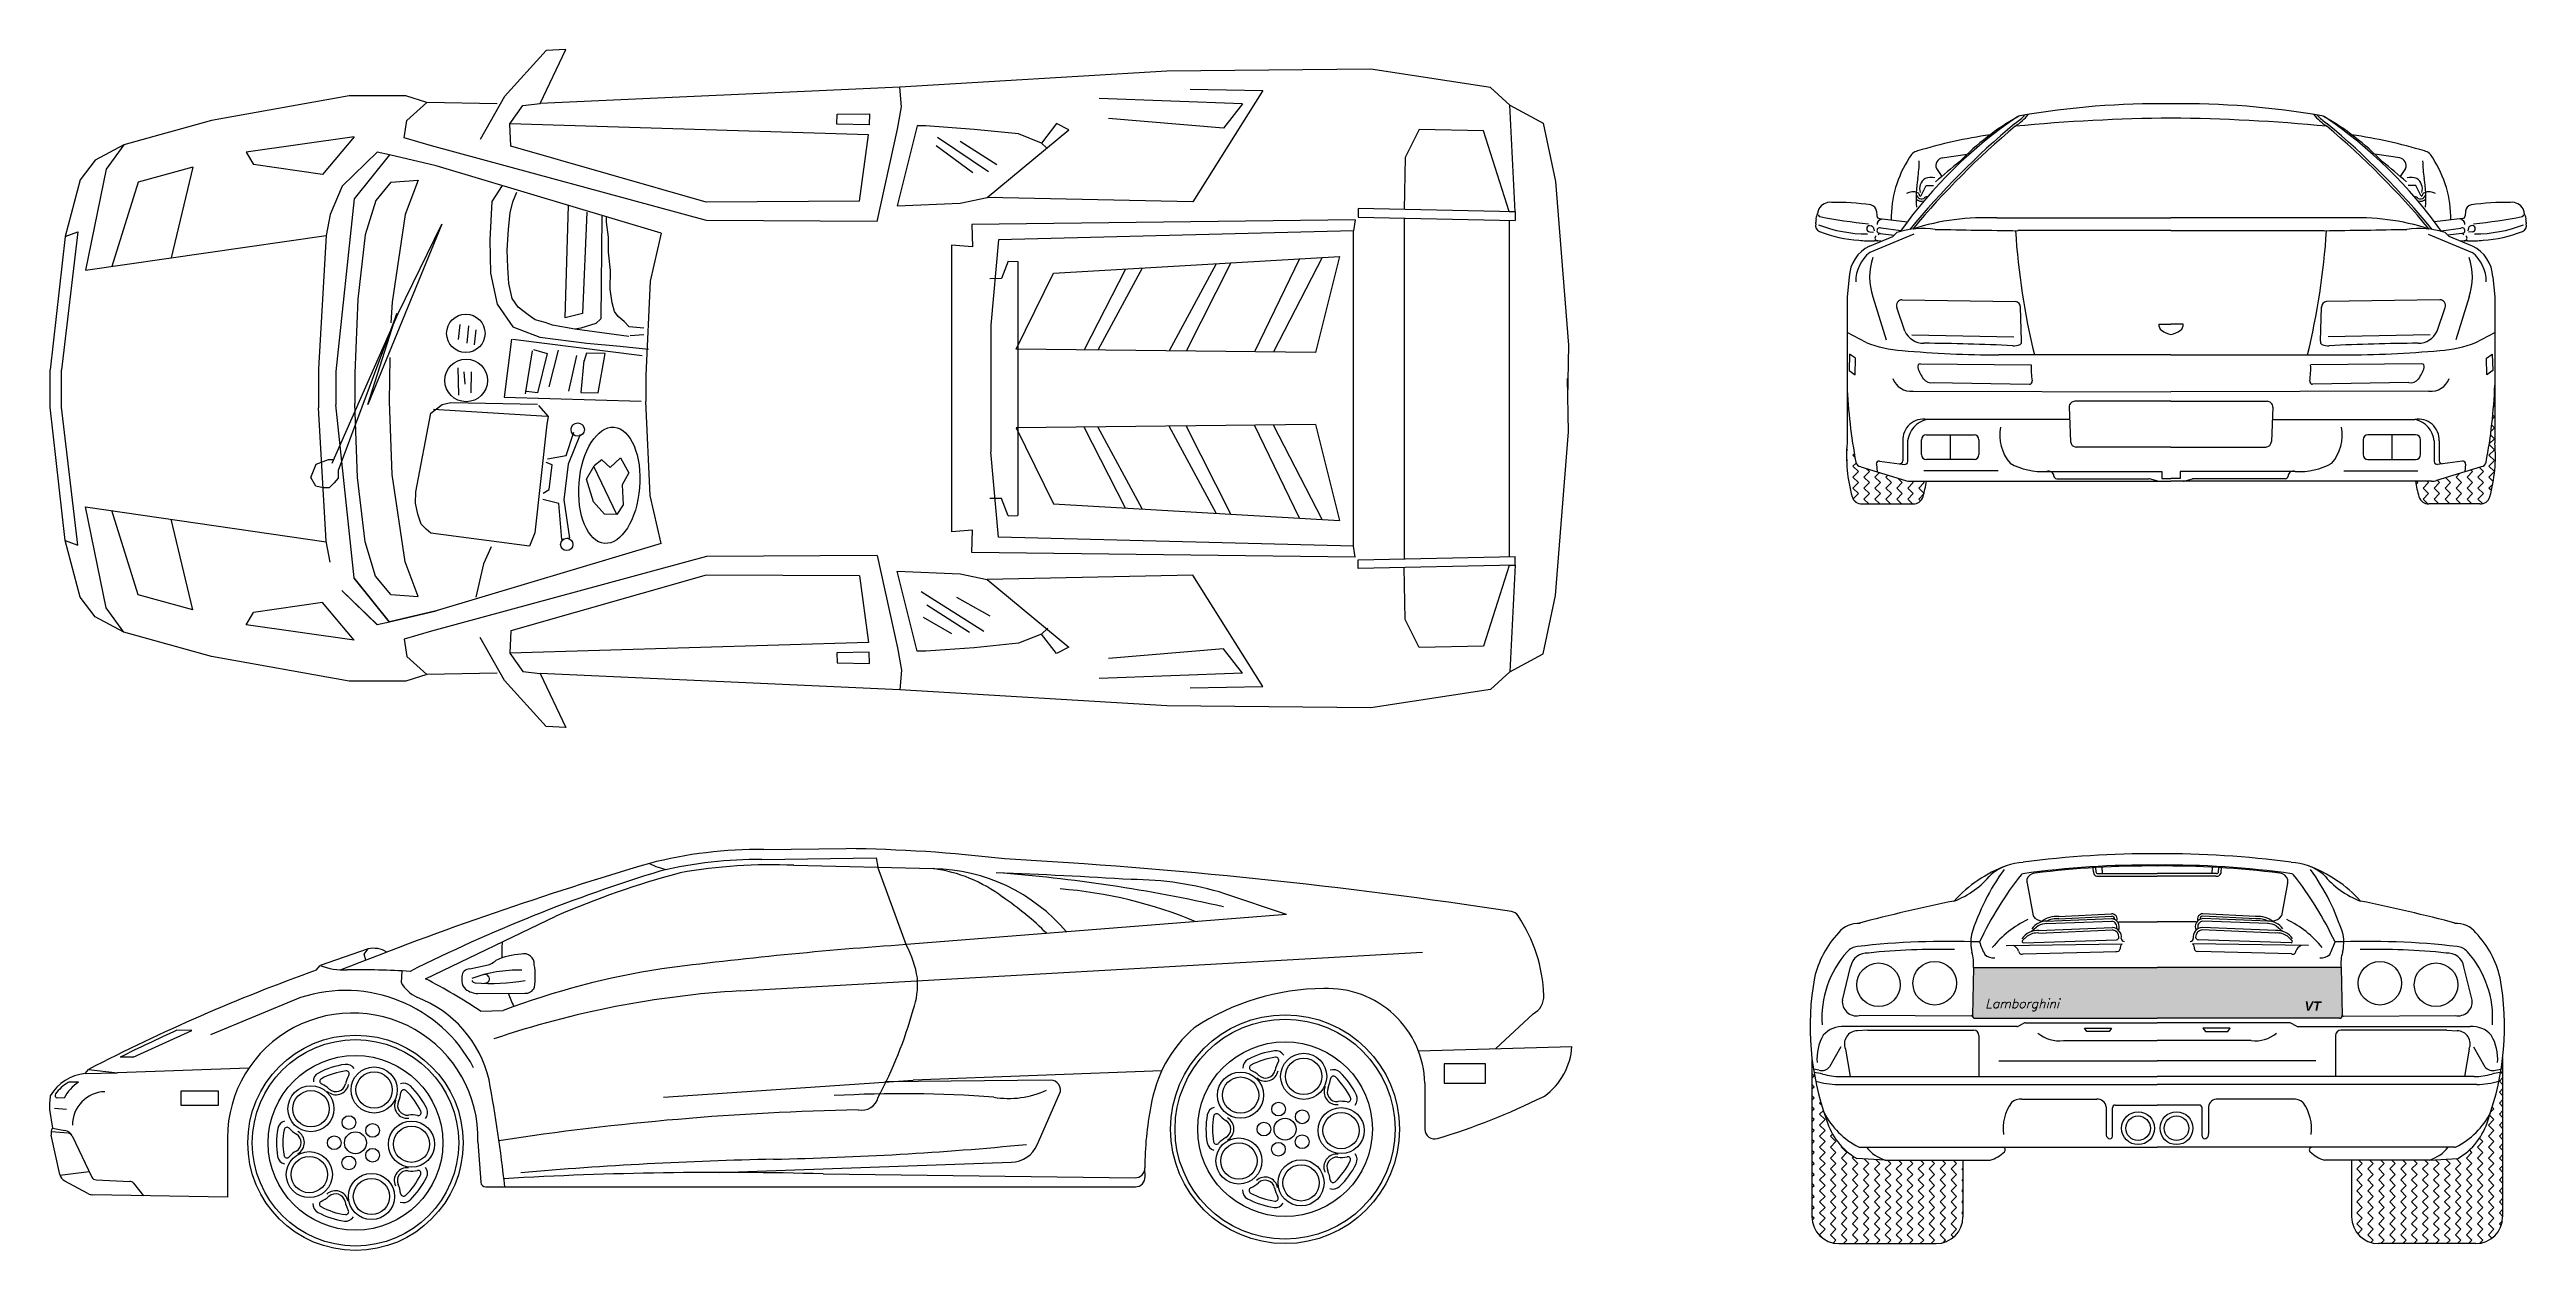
# Model space of a CAD drawing. Header units: millimetres. Extents: x -479 to 250, y -154 to 199.
import ezdxf

# ---------------------------------------------------------------- set-up
doc = ezdxf.new("R2010")
doc.units = ezdxf.units.MM
pattern_1 = [(45, (-838.8935, -578.2579), (3e-16, 3.2255355), [2.280798, -2.280798]), (135, (-837.2808, -576.645), (-3.2255355, 3e-16), [2.280798, -2.280798])]
pattern_2 = [(45, (-22.671, -358.56), (3e-16, 3.225535), [2.280798, -2.280798]), (135, (-21.0582, -356.9471), (-3.225535, 3e-16), [2.280798, -2.280798])]

msp = doc.modelspace()

# ---------------------------------------------------------------- texts
at = {"char_height": 2.6669, "width": 8.5341, "attachment_point": 1}
for s, insert in [('{\\Fscriptc.shx;Lamborghini}', (90.44, -79.89)), ('{\\fSansSerif|b1|i1|c2|p2;VT}', (184.4, -80.62))]:
    msp.add_mtext(s, dxfattribs=dict(at, insert=insert))

# ---------------------------------------------------------------- hatches: boundary and pattern name
h = msp.add_hatch()
h.set_pattern_fill('ZIGZAG', color=256, scale=0.718362, angle=45, style=0)
h.set_pattern_definition(pattern_2)
h.paths.add_polyline_path([(73.14, 72.44), (68.43, 72.44, -0.07519), (66.93, 72.67), (53.8, 76.73, -0.366322), (52.36, 78.07, -0.03612), (49.78, 100.67), (49.78, 83.63, 0.087376), (51.25, 67.89, 0.34497), (54.2, 65.81), (69.19, 65.81, 0.34497), (72.14, 67.89, 0.025608)])
h = msp.add_hatch()
h.set_pattern_fill('ZIGZAG', color=256, scale=0.718362, angle=45, style=0)
h.set_pattern_definition(pattern_2)
h.paths.add_polyline_path([(240.34, 83.63), (240.34, 100.67, -0.03612), (237.77, 78.07, -0.366322), (236.33, 76.73), (223.2, 72.67, -0.07519), (221.7, 72.44), (216.99, 72.44, 0.025608), (217.99, 67.89, 0.34497), (220.94, 65.81), (235.92, 65.81, 0.34497), (238.88, 67.89, 0.087376)])
h = msp.add_hatch()
h.set_pattern_fill('BOX', color=256, scale=0.07902, style=0)
h.set_pattern_definition([(90, (-480.2339, -190.046), (-2.007102, 1e-16), []), (90, (-479.7321, -190.046), (-2.007102, 1e-16), []), (0, (-480.2339, -190.046), (0, 2.007102), [-0.5017756, 0.5017756]), (0, (-480.2339, -189.5443), (0, 2.007102), [-0.5017756, 0.5017756]), (0, (-480.2339, -189.0425), (0, 2.007102), [0.5017756, -0.5017756]), (0, (-480.2339, -188.5408), (0, 2.007102), [0.5017756, -0.5017756]), (90, (-479.2303, -190.046), (-2.007102, 1e-16), [0.5017756, -0.5017756]), (90, (-478.7285, -190.046), (-2.007102, 1e-16), [0.5017756, -0.5017756])])
h.paths.add_polyline_path([(141.03, -85.56), (194.65, -85.56, 0.421098), (195.44, -84.76), (195.11, -70.59), (141.03, -70.59), (86.96, -70.59), (86.63, -84.76, 0.421098), (87.42, -85.56)])
h.paths.add_polyline_path([(89.78, -79.23), (112.45, -79.23), (112.45, -84.75), (89.78, -84.75)], flags=24)
h.paths.add_polyline_path([(183.73, -79.96), (189.47, -79.96), (189.47, -83.96), (183.73, -83.96)], flags=24)
h = msp.add_hatch()
h.set_pattern_fill('ZIGZAG', color=256, scale=0.718362, angle=45, style=0)
h.set_pattern_definition(pattern_1)
h.paths.add_polyline_path([(83.88, -127.31), (60.97, -127.31), (52.61, -126.8, -0.194327), (43.74, -115.4, -0.058595), (39.43, -97.1), (39.43, -143.96, 0.414214), (47.34, -151.87), (75.98, -151.87, 0.414214), (83.88, -143.96)])
h = msp.add_hatch()
h.set_pattern_fill('ZIGZAG', color=256, scale=0.718362, angle=45, style=0)
h.set_pattern_definition(pattern_1)
h.paths.add_polyline_path([(242.63, -97.1, -0.058595), (238.33, -115.4, -0.194327), (229.46, -126.8), (221.1, -127.31), (198.19, -127.31), (198.19, -143.96, 0.414214), (206.09, -151.87), (234.73, -151.87, 0.414214), (242.63, -143.96)])

# ---------------------------------------------------------------- linework, layer by layer
for p, q in [((-332.92, 199.22), (-345.19, 185.63)), ((-334.65, 183.6), (-327.1, 199.47)), ((-327.1, 199.47), (-332.92, 199.22)), ((-327.1, 199.47), (-327.1, 199.47)), ((-150.31, 193.07), (-228.84, 188.43)), ((-90.28, 193.71), (-150.31, 193.07)), ((-55.11, 188.28), (-90.28, 193.71)), ((-390.86, 185.81), (-431.37, 178.6)), ((-374.13, 185.84), (-390.86, 185.81)), ((-367.99, 183.9), (-374.13, 185.84)), ((-373.84, 178.55), (-367.99, 183.9)), ((-347.26, 183.49), (-367.99, 183.9)), ((-345.19, 185.63), (-352.35, 173.03)), ((-343.53, 177.59), (-339.79, 182.98)), ((-339.79, 182.98), (-334.65, 183.6)), ((-228.84, 188.43), (-334.65, 183.6)), ((-229.55, 176.07), (-228.33, 182.6)), ((-228.33, 182.6), (-228.84, 188.43)), ((-128.09, 183.53), (-170.24, 185.09)), ((-143.5, 187.84), (-122.05, 187.42)), ((-122.05, 187.42), (-142.7, 154.7)), ((-128.09, 183.53), (-133.68, 176.36)), ((-49.4, 183.07), (-55.11, 188.28)), ((-47.83, 151.73), (-49.4, 183.07)), ((-49.4, 183.07), (-39.6, 177.78)), ((-431.37, 178.6), (-457.08, 171.46)), ((-374.67, 173.47), (-373.84, 178.55)), ((-238.12, 174.42), (-343.53, 177.59)), ((-343.3, 171.03), (-343.53, 177.59)), ((-247.34, 177.51), (-247.28, 180.42)), ((-237.89, 177.33), (-247.34, 177.51)), ((-247.28, 180.42), (-237.82, 180.6)), ((-237.82, 180.6), (-237.89, 177.33)), ((-235.54, 148.88), (-229.55, 176.07)), ((-223.71, 177.05), (-229.63, 153.5)), ((-221.17, 177), (-223.71, 177.05)), ((-207, 175.99), (-221.17, 177)), ((-193.94, 174.64), (-207, 175.99)), ((-203.19, 155.89), (-179.16, 175.8)), ((-182.75, 177.7), (-187.23, 171.96)), ((-179.16, 175.8), (-182.75, 177.7)), ((-133.68, 176.36), (-167.45, 179.21)), ((-76.09, 175.96), (-80.25, 167.66)), ((-57.18, 175.58), (-76.09, 175.96)), ((-49.65, 151.77), (-57.18, 175.58)), ((-39.6, 177.78), (-35.94, 160.6)), ((-457.08, 171.46), (-465.53, 166.89)), ((-457.08, 171.46), (-462.31, 164.28)), ((-389.39, 173.76), (-421.11, 169.29)), ((-421.11, 169.29), (-419.01, 165.61)), ((-421.11, 169.29), (-421.11, 169.29)), ((-389.39, 173.76), (-398.7, 162.66)), ((-382.56, 169.26), (-392.94, 159.27)), ((-378.94, 168.46), (-389.38, 155.56)), ((-378.94, 168.46), (-382.56, 169.26)), ((-365.23, 165.28), (-378.94, 168.46)), ((-366.57, 171.13), (-374.67, 173.47)), ((-285.73, 149.15), (-366.57, 171.13)), ((-285.79, 154.61), (-343.3, 171.03)), ((-240.69, 154.81), (-238.12, 174.42)), ((-207.39, 163.19), (-218.17, 171.17)), ((-202.8, 163.45), (-217.77, 173.63)), ((-200.29, 165.52), (-211.09, 172.44)), ((-187.23, 171.96), (-193.94, 174.64)), ((-187.23, 171.96), (-185.72, 170.53)), ((-80.25, 167.66), (-80.55, 152.38)), ((77.77, 167.57), (85.14, 168.7)), ((212.36, 167.57), (204.98, 168.7)), ((-470.01, 161.16), (-474.34, 144.49)), ((-465.53, 166.89), (-470.01, 161.16)), ((-462.31, 164.28), (-468.35, 134.55)), ((-452.93, 160.45), (-460.61, 135.67)), ((-436.84, 164.87), (-452.93, 160.45)), ((-436.84, 164.87), (-443.17, 138.2)), ((-398.7, 162.66), (-419.01, 165.61)), ((-378.56, 160.44), (-383.03, 155.07)), ((-378.56, 160.44), (-370.55, 161.01)), ((-370.55, 161.01), (-374.38, 150.9)), ((-299.07, 145.41), (-365.23, 165.28)), ((-35.94, 160.6), (-32.16, 112.47)), ((76.08, 164.46), (77.64, 162.14)), ((214.04, 164.46), (212.48, 162.14)), ((-392.94, 159.27), (-396.38, 150.97)), ((-389.38, 155.56), (-394.75, 104.7)), ((-383.03, 155.07), (-386.14, 144.94)), ((-348.85, 154.76), (-349.44, 143.49)), ((-345.85, 159.43), (-348.85, 154.76)), ((-343.46, 151.38), (-342.67, 154.64)), ((-342.67, 154.64), (-341.52, 157.53)), ((-327.34, 120.48), (-326.32, 153.59)), ((-240.69, 154.81), (-285.79, 154.61)), ((-229.63, 153.5), (-211.07, 154.23)), ((-211.07, 154.23), (-203.19, 155.89)), ((-142.7, 154.7), (-203.19, 155.89)), ((71.55, 156.56), (73, 159.49)), ((73, 159.49), (75.24, 159.46)), ((217.13, 159.49), (214.88, 159.46)), ((218.58, 156.56), (217.13, 159.49)), ((-470.68, 145.88), (-475.48, 105.2)), ((-474.34, 144.49), (-470.68, 145.88)), ((-396.38, 150.97), (-397.59, 144.8)), ((-363.53, 148.13), (-385.31, 95.05)), ((-374.38, 150.9), (-378.17, 125.12)), ((-376.41, 121.81), (-363.53, 148.13)), ((-344.4, 140.47), (-343.92, 146.65)), ((-343.92, 146.65), (-343.46, 151.38)), ((-320.91, 151.66), (-322.22, 121.83)), ((-316.56, 150.48), (-316.8, 120.27)), ((-315.15, 148.63), (-315.12, 150.09)), ((-314.51, 144.25), (-315.15, 148.63)), ((-235.54, 148.88), (-285.73, 149.15)), ((-94.94, 149.39), (-207.71, 147.97)), ((-207.71, 147.97), (-207.47, 141.41)), ((-95.36, 146.12), (-199.8, 143.45)), ((-94.94, 149.39), (-95.36, 146.12)), ((-95.36, 53.34), (-95.36, 146.12)), ((-94, 152.65), (-94.05, 150.1)), ((-94.05, 150.1), (-47.88, 149.19)), ((-47.83, 151.73), (-94, 152.65)), ((-80.55, 149.83), (-80.55, 49.63)), ((-49.65, 151.77), (-47.83, 151.73)), ((-49.65, 149.22), (-49.65, 50.24)), ((-47.83, 151.73), (-47.88, 149.19)), ((40.94, 150.81), (41.21, 151.42)), ((56.4, 147.73), (56.89, 147.61)), ((56.44, 145.88), (57.54, 145.7)), ((57.52, 147), (57.76, 146.1)), ((58.47, 151.95), (58.55, 150.53)), ((59.3, 149.73), (67.53, 148.81)), ((65.55, 146.1), (59.8, 146.94)), ((93.84, 149.92), (145.06, 149.92)), ((145.06, 146.18), (99.97, 146.18)), ((196.28, 149.92), (145.06, 149.92)), ((145.06, 146.18), (190.16, 146.18)), ((230.83, 149.73), (222.6, 148.81)), ((224.57, 146.1), (230.33, 146.94)), ((231.66, 151.95), (231.58, 150.53)), ((232.61, 147), (232.37, 146.1)), ((233.69, 145.88), (232.59, 145.7)), ((233.73, 147.73), (233.24, 147.61)), ((249.19, 150.81), (248.92, 151.42)), ((-474.34, 144.49), (-478.75, 105.26)), ((-468.35, 134.55), (-397.59, 144.8)), ((-397.59, 144.8), (-399.82, 105.53)), ((-386.14, 144.94), (-388.33, 126.05)), ((-349.44, 143.49), (-349.27, 133.65)), ((-344.14, 135.37), (-344.4, 140.47)), ((-314.59, 139.89), (-314.51, 144.25)), ((-313.97, 134.41), (-314.59, 139.89)), ((-299.07, 145.41), (-302.26, 131.27)), ((-213.65, 141.9), (-213.65, 57.56)), ((-207.47, 141.41), (-213.65, 141.9)), ((-199.8, 143.45), (-202.11, 118.37)), ((-183.62, 133.66), (-99.51, 138.56)), ((-99.51, 138.56), (-106.62, 110.3)), ((56.4, 141.62), (63.27, 144.47)), ((69.38, 145.1), (56.44, 139.76)), ((59.53, 145.38), (63.66, 144.87)), ((63.27, 144.47), (64.44, 145.66)), ((220.75, 145.1), (233.69, 139.76)), ((226.86, 144.47), (225.69, 145.66)), ((230.6, 145.38), (226.46, 144.87)), ((233.73, 141.62), (226.86, 144.47)), ((-349.27, 133.65), (-347.26, 124.51)), ((-343.87, 130.63), (-344.14, 135.37)), ((-314.08, 128.95), (-313.97, 134.41)), ((-302.26, 131.27), (-303.53, 103.63)), ((-198.93, 132.12), (-202.39, 132.05)), ((-197.01, 137.2), (-198.93, 132.12)), ((-197.01, 137.2), (-194.1, 137.15)), ((-194.61, 111.31), (-183.62, 133.66)), ((-194.1, 137.15), (-194.1, 62.32)), ((-162.48, 134.89), (-174.6, 111.08)), ((-157.58, 135.18), (-170.64, 111.03)), ((-135.8, 136.45), (-149.67, 110.79)), ((-131.44, 136.7), (-144.6, 110.74)), ((-111.26, 137.87), (-124.48, 110.51)), ((-104.61, 138.29), (-118.98, 110.54)), ((50.43, 132.55), (49.78, 126.59)), ((239.7, 132.55), (240.34, 126.59)), ((-388.33, 126.05), (-389.13, 104.22)), ((-378.17, 125.12), (-378.57, 119.1)), ((-347.26, 124.51), (-342.67, 117.87)), ((-342.87, 126.25), (-343.87, 130.63)), ((-341.1, 123.66), (-342.87, 126.25)), ((-313.43, 124.94), (-314.08, 128.95)), ((-312.75, 122.38), (-313.43, 124.94)), ((49.78, 126.59), (49.78, 100.67)), ((57.4, 126.74), (61.25, 114.1)), ((66.01, 125.82), (99.32, 125.29)), ((224.12, 125.82), (190.81, 125.29)), ((232.73, 126.74), (228.88, 114.1)), ((240.34, 126.59), (240.34, 100.67)), ((-395.83, 77.78), (-376.41, 121.81)), ((-376.78, 121.82), (-394.06, 75.56)), ((-385.31, 95.05), (-376.78, 121.82)), ((-358.29, 118.54), (-358.74, 114.18)), ((-355.75, 118.13), (-356.22, 113.04)), ((-353.59, 116.99), (-354.04, 112.63)), ((-342.67, 117.87), (-334.73, 114.8)), ((-338.23, 121.42), (-341.1, 123.66)), ((-336.08, 119.92), (-338.23, 121.42)), ((-333.19, 119.14), (-336.08, 119.92)), ((-331.02, 118.37), (-333.19, 119.14)), ((-324.5, 117.15), (-331.02, 118.37)), ((-322.22, 121.83), (-327.34, 120.48)), ((-322.67, 117.47), (-324.5, 117.15)), ((-308.54, 115.01), (-324.5, 117.15)), ((-318.28, 118.84), (-322.67, 117.47)), ((-316.8, 120.27), (-318.28, 118.84)), ((-311.69, 120.9), (-312.75, 122.38)), ((-309.9, 119.41), (-311.69, 120.9)), ((-308.48, 117.92), (-309.9, 119.41)), ((-304.12, 117.47), (-308.48, 117.92)), ((-202.11, 118.37), (-202.11, 81.09)), ((66.77, 116.61), (64.38, 123.57)), ((101.06, 113.68), (100.83, 123.75)), ((141.48, 118.64), (145.06, 118.64)), ((148.65, 118.64), (145.06, 118.64)), ((148.65, 118.64), (145.06, 118.64)), ((189.06, 113.68), (189.3, 123.75)), ((223.36, 116.61), (225.75, 123.57)), ((-343.1, 114.24), (-345.26, 97.17)), ((-342.74, 114.23), (-304.64, 109.47)), ((-336.99, 110.84), (-339.06, 98.14)), ((-336.62, 111.2), (-332.64, 110.03)), ((-332.64, 110.03), (-335.41, 98.43)), ((-334.73, 114.8), (-320.94, 113.07)), ((-329.34, 111.05), (-332.1, 100.19)), ((-323.92, 109.49), (-326.31, 98.98)), ((-321, 110.16), (-321.77, 107.63)), ((-315.54, 110.05), (-321, 110.16)), ((-320.94, 113.07), (-311.14, 112.15)), ((-317.59, 98.44), (-315.54, 110.05)), ((-311.14, 112.15), (-302.79, 111.26)), ((-308.16, 115.37), (-304.16, 115.65)), ((-106.62, 110.3), (-194.61, 111.31)), ((-32.16, 112.47), (-32.47, 96.82)), ((55.36, 113.24), (49.78, 116.22)), ((50.54, 109.81), (50.37, 105.04)), ((52.29, 108.7), (50.54, 109.81)), ((68.81, 115.54), (98.85, 114.89)), ((145.06, 109.61), (94.39, 109.61)), ((145.06, 109.61), (195.74, 109.61)), ((221.32, 115.54), (191.28, 114.89)), ((234.77, 113.24), (240.34, 116.22)), ((237.84, 108.7), (239.59, 109.81)), ((239.59, 109.81), (239.76, 105.04)), ((-478.75, 94.2), (-478.75, 105.26)), ((-475.48, 94.26), (-475.48, 105.2)), ((-399.82, 105.53), (-399.83, 94.07)), ((-394.75, 104.7), (-394.75, 94.89)), ((-389.13, 104.22), (-389.13, 95.37)), ((-378.95, 95.93), (-378.77, 108.84)), ((-358.91, 105.81), (-358.7, 97.8)), ((-357.11, 104.68), (-356.82, 101.04)), ((-354.93, 104.64), (-355.05, 98.45)), ((-321.77, 107.99), (-322.68, 98.54)), ((-303.53, 103.63), (-303.53, 95.93)), ((-32.16, 86.99), (-32.47, 102.64)), ((50.37, 105.04), (52.17, 103.75)), ((52.17, 103.75), (52.29, 108.7)), ((71.4, 107.01), (103.97, 106.72)), ((218.73, 107.01), (186.16, 106.72)), ((237.96, 103.75), (237.84, 108.7)), ((239.76, 105.04), (237.96, 103.75)), ((-389.4, 44.03), (-394.75, 94.89)), ((-388.34, 73.54), (-389.13, 95.37)), ((-378.18, 74.46), (-378.95, 95.93)), ((-366.81, 92.5), (-363.49, 94.98)), ((-363.49, 94.98), (-360.93, 95.66)), ((-360.93, 95.66), (-335.48, 95.16)), ((-345.26, 97.17), (-304.91, 96.01)), ((-335.41, 98.43), (-338.68, 98.86)), ((-335.12, 94.78), (-332.28, 91.45)), ((-322.68, 98.54), (-317.59, 98.44)), ((-302.27, 68.29), (-303.53, 95.93)), ((49.78, 100.67), (49.78, 83.63)), ((69.19, 98.98), (145.06, 98.75)), ((75.08, 101.46), (103.41, 100.98)), ((145.06, 95.97), (116.82, 95.97)), ((220.94, 98.98), (145.06, 98.75)), ((145.06, 95.97), (173.31, 95.97)), ((215.05, 101.46), (186.72, 100.98)), ((240.34, 100.67), (240.34, 83.63)), ((-474.34, 54.97), (-478.75, 94.2)), ((-470.68, 53.59), (-475.48, 94.26)), ((-397.61, 54.79), (-399.83, 94.07)), ((-371.27, 69.29), (-366.81, 92.5)), ((-332.64, 91.46), (-366.06, 93.57)), ((-332.68, 89.28), (-336.22, 57.31)), ((-332.28, 91.45), (-332.68, 89.28)), ((-106.62, 89.16), (-194.61, 88.16)), ((-194.61, 88.16), (-183.62, 65.8)), ((-162.48, 64.57), (-174.6, 88.38)), ((-157.58, 64.29), (-170.64, 88.43)), ((-135.8, 63.02), (-149.67, 88.67)), ((-131.44, 62.76), (-144.6, 88.73)), ((-111.26, 61.59), (-124.48, 88.96)), ((-104.61, 61.17), (-118.98, 88.92)), ((-106.62, 89.16), (-99.51, 60.91)), ((115.29, 90.62), (73.37, 90.62)), ((115.13, 94.21), (115.51, 84.16)), ((175, 94.21), (174.61, 84.16)), ((174.83, 90.62), (216.76, 90.62)), ((-327.05, 80.06), (-324.73, 86.93)), ((-322.93, 86.17), (-326.37, 77.5)), ((-199.8, 56.02), (-202.11, 81.09)), ((-35.94, 38.86), (-32.16, 86.99)), ((66.14, 84.29), (66.14, 78.44)), ((67.6, 84.29), (67.6, 78.24)), ((71.67, 80.28), (71.67, 84.67)), ((73.1, 86.11), (87.12, 86.11)), ((80.11, 86.11), (80.11, 78.84)), ((88.56, 84.67), (88.56, 80.28)), ((145.06, 82.52), (117.21, 82.52)), ((145.06, 82.52), (172.92, 82.52)), ((201.57, 84.67), (201.57, 80.28)), ((217.03, 86.11), (203, 86.11)), ((210.02, 86.11), (210.02, 78.84)), ((218.46, 80.28), (218.46, 84.67)), ((222.52, 84.29), (222.52, 78.24)), ((223.98, 84.29), (223.98, 78.44)), ((-402.1, 73.53), (-400.56, 77.51)), ((-400.69, 70.96), (-402.1, 73.53)), ((-400.56, 77.51), (-396.9, 78.89)), ((-396.9, 78.89), (-395.44, 78.86)), ((-394.1, 73.38), (-395.22, 71.94)), ((-394.06, 75.56), (-394.1, 73.38)), ((-386.16, 54.65), (-388.34, 73.54)), ((-374.4, 48.69), (-378.18, 74.46)), ((-331.1, 77.23), (-332.91, 77.99)), ((-332.52, 79.08), (-327.05, 80.06)), ((-331.97, 69.97), (-331.1, 77.23)), ((-326.37, 77.5), (-327.67, 66.97)), ((-321, 73.03), (-318.74, 76.99)), ((-318.95, 66.43), (-321, 73.03)), ((-312.11, 62.66), (-318.75, 76.62)), ((-316.52, 78.76), (-318.74, 76.99)), ((-316.52, 78.76), (-314.02, 76.53)), ((-314.02, 76.53), (-311.06, 79.38)), ((-311.06, 79.38), (-308.6, 74.97)), ((-308.6, 74.97), (-310.49, 71.36)), ((53.8, 76.73), (66.93, 72.67)), ((58.39, 77.44), (58.63, 75.24)), ((59.35, 78.37), (66.64, 77.4)), ((94.24, 75.49), (72.41, 75.49)), ((87.12, 78.84), (73.1, 78.84)), ((108.51, 75.29), (142.4, 75.29)), ((111.46, 73.17), (138.55, 73.17)), ((141.15, 72.47), (138.77, 73.14)), ((142.4, 75.29), (142.4, 73.26)), ((142.4, 73.26), (145.06, 73.26)), ((147.73, 73.26), (145.06, 73.26)), ((181.62, 75.29), (147.73, 75.29)), ((147.73, 75.29), (147.73, 73.26)), ((148.98, 72.47), (151.35, 73.14)), ((178.66, 73.17), (151.58, 73.17)), ((195.89, 75.49), (217.72, 75.49)), ((203, 78.84), (217.03, 78.84)), ((236.33, 76.73), (223.2, 72.67)), ((230.78, 78.37), (223.48, 77.4)), ((231.74, 77.44), (231.5, 75.24)), ((-398.52, 70.55), (-400.69, 70.96)), ((-396.7, 70.52), (-398.52, 70.55)), ((-395.22, 71.94), (-396.7, 70.52)), ((-371.33, 66.01), (-371.27, 69.29)), ((-370.67, 62.72), (-371.33, 66.01)), ((-329.14, 65.91), (-333.85, 67.09)), ((-333.81, 68.91), (-331.97, 69.97)), ((-328.26, 55.33), (-329.14, 65.91)), ((-327.67, 66.97), (-326.07, 55.65)), ((-315.75, 62.73), (-318.95, 66.43)), ((-310.49, 71.36), (-310.24, 65.53)), ((-299.09, 54.15), (-302.27, 68.29)), ((-198.93, 67.34), (-202.39, 67.41)), ((-197.01, 62.26), (-198.93, 67.34)), ((-183.62, 65.8), (-99.51, 60.91)), ((54.2, 65.81), (69.19, 65.81)), ((68.43, 72.44), (145.06, 72.44)), ((141.38, 72.44), (145.06, 72.44)), ((221.7, 72.44), (145.06, 72.44)), ((148.75, 72.44), (145.06, 72.44)), ((235.92, 65.81), (220.94, 65.81)), ((-468.35, 64.92), (-397.59, 54.66)), ((-462.31, 35.18), (-468.35, 64.92)), ((-452.93, 39.01), (-460.61, 63.79)), ((-436.84, 34.59), (-443.17, 61.27)), ((-369.64, 59.79), (-370.67, 62.72)), ((-368.21, 58.3), (-369.64, 59.79)), ((-366.78, 57.18), (-368.21, 58.3)), ((-312.11, 62.66), (-315.75, 62.73)), ((-310.24, 65.53), (-312.11, 62.66)), ((-197.01, 62.26), (-194.1, 62.32)), ((-470.01, 38.31), (-474.34, 54.97)), ((-474.34, 54.97), (-470.68, 53.59)), ((-396.4, 48.63), (-397.61, 54.79)), ((-383.05, 44.52), (-386.16, 54.65)), ((-337.76, 53.33), (-366.78, 57.18)), ((-299.09, 54.15), (-365.26, 34.3)), ((-349.03, 53.19), (-351.32, 48.14)), ((-336.22, 57.31), (-337.76, 53.33)), ((-326.07, 55.65), (-328.26, 55.33)), ((-207.47, 58.05), (-213.65, 57.56)), ((-207.71, 51.49), (-207.47, 58.05)), ((-94.94, 50.08), (-207.71, 51.49)), ((-95.36, 53.34), (-199.8, 56.02)), ((-94.94, 50.08), (-95.36, 53.34)), ((-378.97, 31.12), (-389.4, 44.03)), ((-378.94, 31), (-389.38, 43.9)), ((-378.58, 39.14), (-383.05, 44.52)), ((-370.57, 38.57), (-374.4, 48.69)), ((-285.73, 50.32), (-366.57, 28.34)), ((-351.32, 48.14), (-353.59, 38.35)), ((-285.79, 44.85), (-343.3, 28.43)), ((-240.69, 44.65), (-285.79, 44.85)), ((-235.54, 50.58), (-285.73, 50.32)), ((-240.69, 44.65), (-238.12, 25.04)), ((-235.54, 50.58), (-229.55, 23.39)), ((-223.71, 22.42), (-229.63, 45.96)), ((-229.63, 45.96), (-211.07, 45.24)), ((-211.07, 45.24), (-203.19, 43.57)), ((-142.7, 44.77), (-203.19, 43.57)), ((-122.05, 12.04), (-142.7, 44.77)), ((-94.05, 49.37), (-47.88, 50.28)), ((-94, 46.82), (-94.05, 49.37)), ((-47.83, 47.73), (-94, 46.82)), ((-80.25, 31.8), (-80.55, 47.08)), ((-49.65, 47.69), (-57.18, 23.88)), ((-49.65, 47.69), (-47.83, 47.73)), ((-47.83, 47.73), (-49.4, 16.39)), ((-47.83, 47.73), (-47.88, 50.28)), ((-465.53, 32.57), (-470.01, 38.31)), ((-436.84, 34.59), (-452.93, 39.01)), ((-398.7, 36.8), (-419.01, 33.85)), ((-389.39, 25.7), (-398.7, 36.8)), ((-382.59, 30.33), (-392.97, 40.32)), ((-382.56, 30.2), (-392.94, 40.19)), ((-378.58, 39.14), (-370.57, 38.57)), ((-204.13, 28.21), (-222.6, 39.87)), ((-202.27, 32.76), (-212.04, 38.25)), ((-203.19, 43.57), (-179.16, 23.66)), ((-39.6, 21.68), (-35.94, 38.86)), ((-457.08, 28.01), (-465.53, 32.57)), ((-457.08, 28.01), (-462.31, 35.18)), ((-421.11, 30.17), (-419.01, 33.85)), ((-389.39, 25.7), (-421.11, 30.17)), ((-421.11, 30.17), (-421.11, 30.17)), ((-378.94, 31), (-382.56, 30.2)), ((-365.26, 34.3), (-378.97, 31.12)), ((-365.23, 34.19), (-378.94, 31)), ((-222.04, 32.45), (-213.66, 27.69)), ((-208.37, 27.94), (-220.91, 35.96)), ((-187.23, 27.5), (-185.34, 29.25)), ((-76.09, 23.51), (-80.25, 31.8)), ((-431.37, 20.87), (-457.08, 28.01)), ((-366.57, 28.34), (-374.67, 25.99)), ((-374.67, 25.99), (-373.84, 20.91)), ((-345.19, 13.83), (-352.35, 26.43)), ((-343.3, 28.43), (-343.53, 21.87)), ((-238.12, 25.04), (-343.53, 21.87)), ((-343.53, 21.87), (-339.79, 16.49)), ((-237.89, 22.14), (-247.34, 21.95)), ((-247.34, 21.95), (-247.28, 19.04)), ((-237.82, 18.86), (-237.89, 22.14)), ((-229.55, 23.39), (-228.33, 16.86)), ((-221.17, 22.47), (-223.71, 22.42)), ((-207, 23.47), (-221.17, 22.47)), ((-193.94, 24.82), (-207, 23.47)), ((-187.23, 27.5), (-193.94, 24.82)), ((-182.75, 21.77), (-187.23, 27.5)), ((-187.23, 27.5), (-187.23, 27.5)), ((-179.16, 23.66), (-182.75, 21.77)), ((-133.68, 23.1), (-167.45, 20.25)), ((-128.09, 15.93), (-133.68, 23.1)), ((-57.18, 23.88), (-76.09, 23.51)), ((-390.86, 13.66), (-431.37, 20.87)), ((-367.99, 15.57), (-374.13, 13.62)), ((-373.84, 20.91), (-367.99, 15.57)), ((-347.26, 15.97), (-367.99, 15.57)), ((-339.79, 16.49), (-334.65, 15.86)), ((-228.84, 11.03), (-334.65, 15.86)), ((-334.65, 15.86), (-327.1, -0.01)), ((-247.28, 19.04), (-237.82, 18.86)), ((-228.33, 16.86), (-228.84, 11.03)), ((-128.09, 15.93), (-170.24, 14.37)), ((-49.4, 16.39), (-55.11, 11.18)), ((-49.4, 16.39), (-39.6, 21.68)), ((-374.13, 13.62), (-390.86, 13.66)), ((-332.92, 0.24), (-345.19, 13.83)), ((-150.31, 6.39), (-228.84, 11.03)), ((-143.5, 11.62), (-122.05, 12.04)), ((-55.11, 11.18), (-90.28, 5.75)), ((-327.1, -0.01), (-332.92, 0.24)), ((-90.28, 5.75), (-150.31, 6.39)), ((-327.1, -0.01), (-327.1, -0.01)), ((-268.82, -35.92), (-244.61, -35.65)), ((-269.4, -38.83), (-235.86, -38.38)), ((-260.03, -40.56), (-219, -41.54)), ((-235.86, -38.38), (-235.31, -41.15)), ((-226.86, -64.13), (-235.31, -41.15)), ((122.25, -42.43), (122.18, -41.27)), ((123.01, -42.47), (122.93, -41.22)), ((123.64, -43.01), (141.03, -42.99)), ((124.88, -43), (124.79, -41.12)), ((158.43, -43.01), (141.03, -42.99)), ((157.19, -43), (157.28, -41.12)), ((159.06, -42.47), (159.13, -41.22)), ((159.82, -42.43), (159.89, -41.27)), ((-115.07, -55.05), (-133.25, -48.91)), ((102.73, -45.78), (104.53, -55.47)), ((123.81, -43.74), (141.03, -43.74)), ((158.26, -43.74), (141.03, -43.74)), ((179.34, -45.78), (177.54, -55.47)), ((-368.39, -73.96), (-330.06, -55.54)), ((-115.07, -55.05), (-226.86, -63.89)), ((108.37, -57.02), (127.61, -56.25)), ((108.4, -57.72), (127.63, -56.96)), ((112.02, -55.61), (127.6, -54.82)), ((112.05, -56.32), (127.63, -55.52)), ((129.63, -57.16), (141.03, -57.16)), ((152.44, -57.16), (141.03, -57.16)), ((170.01, -56.32), (154.43, -55.52)), ((173.67, -57.72), (154.43, -56.96)), ((173.69, -57.02), (154.46, -56.25)), ((170.05, -55.61), (154.47, -54.82)), ((-385.28, -65.15), (-399.41, -70.01)), ((-386.38, -66.7), (-385.28, -65.15)), ((96.54, -64.2), (130.71, -63.62)), ((102.76, -61.44), (101.41, -62.66)), ((101.69, -63.35), (129.01, -62.46)), ((106.03, -58.37), (104.18, -59.97)), ((106.13, -59.78), (127.86, -58.88)), ((106.16, -60.48), (127.89, -59.59)), ((185.53, -64.2), (151.36, -63.62)), ((180.38, -63.35), (153.06, -62.46)), ((175.91, -60.48), (154.18, -59.59)), ((175.94, -59.78), (154.21, -58.88)), ((176.04, -58.37), (177.89, -59.97)), ((179.31, -61.44), (180.66, -62.66)), ((-400.51, -71.43), (-399.41, -70.01)), ((-385.94, -68.46), (-386.38, -66.7)), ((-375.37, -71.63), (-375.56, -75.08)), ((-355.33, -71.02), (-350.87, -70.06)), ((-275.83, -77.49), (-75.08, -66.12)), ((48.39, -80.21), (50.82, -70.41)), ((86.96, -70.59), (86.63, -84.76)), ((86.96, -70.59), (141.03, -70.59)), ((101.54, -66.63), (129.14, -65.93)), ((195.11, -70.59), (141.03, -70.59)), ((180.53, -66.63), (152.93, -65.93)), ((195.11, -70.59), (195.44, -84.76)), ((233.68, -80.21), (231.25, -70.41)), ((-405.18, -79.5), (-431.66, -90.44)), ((-357.71, -73.28), (-357.73, -74.71)), ((-352.96, -78.28), (-339.19, -78.16)), ((-349.54, -74.16), (-349.53, -73.86)), ((-352.24, -83.46), (-345.54, -83.29)), ((-53.55, -94.47), (-42.54, -84.25)), ((86.24, -84.9), (53.37, -84.77)), ((87.42, -85.56), (141.03, -85.56)), ((100.08, -87.91), (101.79, -87.01)), ((102.16, -86.91), (141.03, -86.91)), ((194.65, -85.56), (141.03, -85.56)), ((179.91, -86.91), (141.03, -86.91)), ((181.99, -87.91), (180.28, -87.01)), ((195.83, -84.9), (228.7, -84.77)), ((-454.42, -97.01), (-437.08, -89.17)), ((-437.08, -89.17), (-441.51, -89.1)), ((-76.32, -95.13), (-31.15, -93.83)), ((47.99, -93.93), (44.66, -99.83)), ((99.71, -88), (49.01, -88)), ((49.32, -94.64), (50.69, -102.74)), ((55.9, -89.07), (52.82, -89.28)), ((55.9, -89.07), (87.01, -89.07)), ((88.59, -90.65), (88.59, -102.74)), ((113.42, -92.11), (141.03, -92.11)), ((119.63, -88.49), (127.59, -88.49)), ((120.32, -89.43), (119.63, -88.49)), ((126.9, -89.43), (120.32, -89.43)), ((127.59, -88.49), (126.9, -89.43)), ((168.65, -92.11), (141.03, -92.11)), ((162.44, -88.49), (154.48, -88.49)), ((154.48, -88.49), (155.17, -89.43)), ((155.17, -89.43), (161.75, -89.43)), ((161.75, -89.43), (162.44, -88.49)), ((182.36, -88), (233.06, -88)), ((193.48, -90.65), (193.48, -102.74)), ((226.17, -89.07), (195.06, -89.07)), ((226.17, -89.07), (229.25, -89.28)), ((232.75, -94.64), (231.38, -102.74)), ((234.08, -93.93), (237.41, -99.83)), ((-468.53, -101.84), (-467.55, -100.64)), ((-468.53, -101.84), (-458.96, -101.63)), ((-467.55, -100.64), (-458.96, -101.63)), ((-420.4, -100.29), (-458.96, -101.63)), ((-454.42, -97.01), (-458.18, -97.01)), ((-151.82, -101.03), (-224.95, -103.73)), ((39.43, -97.1), (39.43, -143.96)), ((41.55, -100.8), (39.91, -100.55)), ((94.41, -98.1), (141.03, -98.1)), ((187.65, -98.1), (141.03, -98.1)), ((240.52, -100.8), (242.16, -100.55)), ((242.63, -97.1), (242.63, -143.96)), ((-474.72, -109.03), (-476.67, -108.96)), ((-470.48, -104.32), (-473.16, -104.38)), ((-298.38, -108.79), (-224.95, -103.73)), ((-184.5, -103.78), (-233.21, -104.3)), ((-188.42, -122.78), (-181.84, -107.81)), ((-74.41, -104.7), (-74.4, -118.2)), ((47.04, -105.02), (141.03, -105.02)), ((47.8, -102.74), (141.03, -102.74)), ((234.27, -102.74), (141.03, -102.74)), ((235.03, -105.02), (141.03, -105.02)), ((-478.95, -112.39), (-478.15, -117.9)), ((-474, -112.43), (-477.5, -112.11)), ((101.19, -109.33), (123.26, -109.33)), ((125.99, -111.58), (125.99, -119.52)), ((127.86, -120.25), (127.86, -111.89)), ((128.65, -111.1), (141.03, -111.1)), ((153.42, -111.1), (141.03, -111.1)), ((154.21, -120.25), (154.21, -111.89)), ((156.08, -111.58), (156.08, -119.52)), ((180.88, -109.33), (158.81, -109.33)), ((-473.51, -119.38), (-478.5, -118.96)), ((-475.94, -131.53), (-478.46, -119.95)), ((-478.15, -117.9), (-478.18, -117.96)), ((-478.15, -117.9), (-474.45, -118.56)), ((-472.36, -120.14), (-466.52, -132.3)), ((-426.6, -123.26), (-426.6, -138.25)), ((-352.96, -121.9), (-352.11, -133.82)), ((53.5, -123.51), (95.54, -123.51)), ((95.54, -123.51), (141.03, -123.51)), ((186.53, -123.51), (141.03, -123.51)), ((228.57, -123.51), (186.53, -123.51)), ((-475.9, -131.69), (-467.29, -130.69)), ((-281.9, -130.93), (-196.01, -127.93)), ((-156.7, -132.28), (-156.75, -129.63)), ((60.97, -127.31), (52.61, -126.8)), ((60.97, -127.31), (91.88, -127.31)), ((83.88, -127.31), (83.88, -143.96)), ((221.1, -127.31), (190.19, -127.31)), ((198.19, -127.31), (198.19, -143.96)), ((221.1, -127.31), (229.46, -126.8)), ((-467.68, -137.14), (-474.5, -133.45)), ((-426.6, -138.25), (-466.36, -137.48)), ((-465.29, -133.11), (-455.34, -133.59)), ((-454.29, -134.13), (-451.37, -137.77)), ((-350.68, -135.16), (-159.57, -135.16)), ((-251.39, -131.36), (-159.66, -132.5)), ((47.34, -151.87), (75.98, -151.87)), ((234.73, -151.87), (206.09, -151.87))]:
    msp.add_line(p, q)
for points in [[(-68.71, -104.7), (-56.53, -104.7), (-56.53, -99.01), (-68.71, -99.01)], [(-429.33, -111.27), (-440.24, -111.27), (-440.24, -106.91), (-429.33, -106.91)]]:
    msp.add_lwpolyline(points, close=True)
for centre, radius in [((-356.52, 115.96), 5.65), ((-356.43, 102.12), 6.28), ((-323.62, 87.64), 1.96), ((-326.84, 53.85), 1.82), ((59.04, -75.7), 6.4), ((75.56, -75.27), 6.4), ((206.5, -75.27), 6.4), ((223.03, -75.7), 6.4), ((-115.54, -118.2), 33.67), ((-115.54, -118.2), 32.36), ((-388.98, -122.21), 31.68), ((-388.98, -122.21), 30.37), ((-115.54, -118.2), 25.69), ((-388.98, -122.21), 25.69), ((-383.5, -106.66), 6.78), ((-383.5, -106.66), 5.34), ((-128.63, -108.18), 6.78), ((-110.05, -102.65), 6.78), ((-110.05, -102.65), 5.34), ((-402.08, -112.18), 6.78), ((-402.08, -112.18), 5.34), ((-128.63, -108.18), 5.34), ((-390.89, -116.28), 2.02), ((-383.93, -118.56), 2.02), ((-372.5, -122.62), 6.78), ((-121.76, -118.18), 2.02), ((-117.44, -112.27), 2.02), ((-115.54, -118.2), 3.24), ((-110.48, -114.56), 2.02), ((-99.05, -118.61), 6.78), ((-99.05, -118.61), 5.34), ((135.38, -117.92), 4.83), ((135.38, -117.92), 3.62), ((146.69, -117.92), 4.83), ((146.69, -117.92), 3.62), ((-395.21, -122.18), 2.02), ((-388.98, -122.21), 3.24), ((-372.5, -122.62), 5.34), ((-129.11, -127.55), 6.78), ((-129.11, -127.55), 5.34), ((-117.48, -124.11), 2.02), ((-110.51, -121.88), 2.02), ((-402.56, -131.56), 6.78), ((-402.56, -131.56), 5.34), ((-390.93, -128.12), 2.02), ((-383.96, -125.89), 2.02), ((-110.83, -134), 6.78), ((-110.83, -134), 5.34), ((-384.28, -138.01), 6.78), ((-384.28, -138.01), 5.34)]:
    msp.add_circle(centre, radius)
for centre, radius, start, end in [((142.11, -60.97), 244.5, 89.30682, 99.76295), ((148.02, -60.97), 244.5, 80.23705, 90.69318), ((175.84, 67.58), 135.39, 124.07698, 144.62362), ((254.51, -7.41), 241.68, 130.02561, 140.43257), ((254.01, -7.41), 240.68, 130.02561, 140.19786), ((137.63, 113.49), 76.17, 119.61466, 135.95501), ((90.41, 191.09), 15.97, 303.24271, 317.16075), ((89.92, 191.09), 16.97, 303.24271, 320.90143), ((148.35, -331.06), 510.33, 90.36913, 95.52444), ((100.93, 178.31), 1.7, 99.76295, 124.07698), ((141.78, -331.06), 510.33, 84.47556, 89.63087), ((200.21, 191.09), 16.97, 219.09857, 236.75729), ((199.71, 191.09), 15.97, 222.83925, 236.75729), ((189.19, 178.31), 1.7, 55.92302, 80.23705), ((114.29, 67.58), 135.39, 35.37638, 55.92302), ((152.5, 113.49), 76.17, 44.04499, 60.38534), ((36.11, -7.41), 240.68, 39.80214, 49.97439), ((35.62, -7.41), 241.68, 39.56743, 49.97439), ((71.33, 166.21), 3.52, 103.36914, 157.24191), ((114.22, 23.75), 152.29, 98.43838, 106.67794), ((175.91, 23.75), 152.29, 73.32206, 81.56162), ((218.8, 166.21), 3.52, 22.75809, 76.63086), ((95.2, 149.77), 32.44, 146.71131, 180.77496), ((100.55, 155.94), 30.48, 169.43529, 185.37788), ((29.03, 167.77), 42.02, 351.46511, 358.55626), ((74.87, 158.44), 3.76, 124.05969, 196.52127), ((74.53, 156.89), 4.99, 77.55242, 110.76188), ((165.72, 60.61), 134.4, 128.05361, 131.97306), ((78.11, 165.37), 2.22, 98.79536, 204.28996), ((124.41, 60.61), 134.4, 48.02694, 51.94639), ((212.02, 165.37), 2.22, 335.71004, 81.20464), ((215.6, 156.89), 4.99, 69.23812, 102.44758), ((215.26, 158.44), 3.76, 343.47873, 55.94031), ((261.09, 167.77), 42.02, 181.44374, 188.53489), ((189.58, 155.94), 30.48, 354.62212, 10.56471), ((194.93, 149.77), 32.44, 359.22504, 33.28869), ((44.77, 150.76), 3.76, 83.91433, 151.34939), ((46.06, 77.64), 76.87, 81.972, 90.66358), ((56.35, 151.67), 2.13, 7.59739, 78.08733), ((69.18, 153.77), 3.82, 69.6084, 120.38694), ((71.72, 157.18), 2.36, 225.81041, 286.48481), ((71.72, 157.18), 1.62, 174.91733, 291.7359), ((70.22, 156.48), 0.919, 4.94396, 72.04983), ((71.34, 156.57), 0.204, 183.21273, 356.78727), ((73.4, 154.62), 1.5, 88.97253, 135.67728), ((216.73, 154.62), 1.5, 44.32272, 91.02747), ((218.41, 157.18), 2.36, 253.51519, 314.18959), ((218.41, 157.18), 1.62, 248.2641, 5.08267), ((218.78, 156.57), 0.204, 183.21273, 356.78727), ((219.9, 156.48), 0.919, 107.95017, 175.05604), ((220.95, 153.77), 3.82, 59.61306, 110.3916), ((233.78, 151.67), 2.13, 101.91267, 172.40261), ((244.07, 77.64), 76.87, 89.33642, 98.028), ((245.36, 150.76), 3.76, 28.65061, 96.08567), ((42.48, 147.74), 1.98, 167.5799, 246.47326), ((34.61, 149.43), 6.07, 348.00447, 359.30756), ((42.46, 149.78), 1.84, 145.98706, 193.39121), ((43.15, 151.58), 1.95, 149.46249, 184.53328), ((42.17, 151.19), 0.955, 203.94825, 245.23796), ((55.63, 184.39), 39.17, 248.66336, 270.21553), ((55.76, 182.19), 38.9, 248.78915, 266.26036), ((69.32, 287), 139.42, 258.60027, 264.53479), ((56.48, 146.8), 0.927, 95.32149, 267.40801), ((56.7, 146.79), 0.848, 14.94001, 77.013), ((59.39, 150.57), 0.848, 183.18174, 263.59297), ((59.41, 146.21), 0.832, 62.36764, 277.81571), ((59.96, 148.08), 1.37, 95.43185, 183.90603), ((72.04, 121.67), 25.16, 81.60103, 107.59366), ((90.37, 80.72), 69.28, 87.12288, 107.87099), ((137.19, 3224.24), 3078.29, 268.85575, 269.30714), ((308.15, 159.39), 209.25, 183.62086, 193.76317), ((-18.02, 159.39), 209.25, 346.23683, 356.37914), ((152.94, 3224.24), 3078.29, 270.69286, 271.14425), ((199.76, 80.72), 69.28, 72.12901, 92.87712), ((218.08, 121.67), 25.16, 72.40634, 98.39897), ((230.17, 148.08), 1.37, 356.09397, 84.56815), ((230.71, 146.21), 0.832, 262.18429, 117.63236), ((230.74, 150.57), 0.848, 276.40703, 356.81826), ((233.43, 146.79), 0.848, 102.987, 165.05999), ((233.65, 146.8), 0.927, 272.59199, 84.67851), ((220.8, 287), 139.42, 275.46521, 281.39973), ((234.5, 184.39), 39.17, 269.78447, 291.33664), ((234.36, 182.19), 38.9, 273.73964, 291.21085), ((247.96, 151.19), 0.955, 294.76204, 336.05175), ((247.65, 147.74), 1.98, 293.52674, 12.4201), ((246.98, 151.58), 1.95, 355.46672, 30.53751), ((247.67, 149.78), 1.84, 346.60879, 34.01294), ((255.52, 149.43), 6.07, 180.69244, 191.99553), ((60.76, 132.26), 10.33, 114.97109, 178.37611), ((63.23, 131.24), 10.9, 128.53754, 180.5091), ((56.88, 178.79), 35.61, 264.10954, 271.4879), ((57.4, 123.62), 19.58, 82.8655, 88.81816), ((58.85, 144.02), 0.872, 129.56316, 268.42986), ((59.65, 144.62), 0.769, 99.02229, 165.33574), ((232.73, 123.62), 19.58, 91.18184, 97.1345), ((230.48, 144.62), 0.769, 14.66426, 80.97771), ((231.28, 144.02), 0.872, 271.57014, 50.43684), ((233.25, 178.79), 35.61, 268.5121, 275.89046), ((226.9, 131.24), 10.9, 359.4909, 51.46246), ((229.37, 132.26), 10.33, 1.62389, 65.02891), ((73.79, 132.52), 17.38, 160.59887, 199.40113), ((216.34, 132.52), 17.38, 340.59887, 19.40113), ((65.98, 124.12), 1.7, 89.09476, 198.97915), ((99.17, 123.63), 1.67, 358.59248, 84.807), ((190.96, 123.63), 1.67, 95.193, 181.40752), ((224.15, 124.12), 1.7, 341.02085, 90.90524), ((72.37, 119.22), 6.17, 204.99927, 270), ((143.35, 118.44), 1.88, 173.93376, 235.64263), ((145.83, 121.17), 5.56, 230.42659, 262.04166), ((144.29, 121.17), 5.56, 277.95834, 309.57341), ((144.29, 121.17), 5.56, 277.95834, 309.57341), ((146.78, 118.44), 1.88, 304.35737, 6.06624), ((146.78, 118.44), 1.88, 304.35737, 6.06624), ((217.76, 119.22), 6.17, 270, 335.00073), ((68.07, 145.8), 34.95, 248.66744, 266.58544), ((95.3, 441.35), 331.74, 264.93149, 269.84278), ((68.16, -513.25), 626.31, 87.22392, 89.61569), ((98.65, 118.21), 5.89, 268.5076, 289.97376), ((100.28, 113.41), 0.832, 297.57077, 18.80258), ((189.85, 113.41), 0.832, 161.19742, 242.42923), ((191.48, 118.21), 5.89, 250.02624, 271.4924), ((221.96, -513.25), 626.31, 90.38431, 92.77608), ((194.83, 441.35), 331.74, 270.15722, 275.06851), ((222.05, 145.8), 34.95, 273.41456, 291.33256), ((68.59, 104.66), 5.71, 200.58708, 276.04078), ((71.39, 106.16), 0.848, 89.49102, 197.01164), ((81.9, 109.38), 11.84, 197.01164, 215.36351), ((74.59, 104.43), 3.01, 219.06844, 279.40986), ((124.59, 105.57), 20.65, 176.80874, 190.01889), ((165.53, 105.57), 20.65, 349.98111, 3.19126), ((215.54, 104.43), 3.01, 260.59014, 320.93156), ((208.22, 109.38), 11.84, 324.63649, 342.98836), ((218.74, 106.16), 0.848, 342.98836, 90.50898), ((221.54, 104.66), 5.71, 263.95922, 339.41292), ((207.3, 107.15), 157.64, 182.35518, 190.62959), ((103.42, 101.83), 0.848, 269.0489, 10.01889), ((116.82, 94.28), 1.7, 90, 182.20392), ((173.31, 94.28), 1.7, 357.79608, 90), ((186.71, 101.83), 0.848, 169.98111, 270.9511), ((82.83, 107.15), 157.64, 349.37041, 357.64482), ((72.3, 84.56), 6.16, 79.96742, 182.49506), ((75.01, 83.4), 7.47, 104.67674, 172.6625), ((107.56, 85.99), 12.85, 169.19745, 220.01247), ((182.57, 85.99), 12.85, 319.98753, 10.80255), ((217.83, 84.56), 6.16, 357.50494, 100.03258), ((215.12, 83.4), 7.47, 7.3375, 75.32326), ((95.21, 79.92), 45.58, 175.3354, 195.3098), ((73.1, 84.67), 1.44, 90, 180), ((73.1, 80.28), 1.44, 180, 270), ((87.12, 84.67), 1.44, 0, 90), ((87.12, 80.28), 1.44, 270, 0), ((117.21, 84.22), 1.7, 182.20392, 270), ((172.92, 84.22), 1.7, 270, 357.79608), ((203, 84.67), 1.44, 90, 180), ((203, 80.28), 1.44, 180, 270), ((217.03, 84.67), 1.44, 0, 90), ((217.03, 80.28), 1.44, 270, 0), ((194.92, 79.92), 45.58, 344.6902, 4.6646), ((53.87, 78.26), 1.52, 187.06996, 267.5455), ((59.23, 77.53), 0.848, 82.40985, 186.17386), ((65.3, 78.44), 0.848, 262.40985, 0), ((66.76, 78.24), 0.848, 262.40985, 0), ((107.61, 96.37), 21.1, 242.03362, 272.42373), ((109.1, 73.89), 1.52, 3.11753, 113.0357), ((111.46, 74.02), 0.848, 183.11753, 270), ((138.55, 72.32), 0.848, 74.34514, 90), ((151.58, 72.32), 0.848, 90, 105.65486), ((178.66, 74.02), 0.848, 270, 356.88247), ((181.03, 73.89), 1.52, 66.9643, 176.88247), ((182.51, 96.37), 21.1, 267.57627, 297.96638), ((223.37, 78.24), 0.848, 180, 277.59015), ((224.83, 78.44), 0.848, 180, 277.59015), ((230.89, 77.53), 0.848, 353.82614, 97.59015), ((236.26, 78.26), 1.52, 272.4545, 352.93004), ((54.05, 68.73), 2.93, 196.81614, 272.94778), ((68.43, 77.53), 5.09, 252.80015, 270), ((69.34, 68.73), 2.93, 267.05222, 343.18386), ((28.18, 79.92), 45.58, 344.6902, 350.55781), ((141.38, 73.29), 0.848, 254.34514, 270), ((148.75, 73.29), 0.848, 270, 285.65486), ((261.95, 79.92), 45.58, 189.44219, 195.3098), ((220.79, 68.73), 2.93, 196.81614, 272.94778), ((221.7, 77.53), 5.09, 270, 287.19985), ((236.07, 68.73), 2.93, 267.05222, 343.18386), ((-270.37, -164.18), 128.27, 89.30969, 104.49746), ((-249.64, -473.92), 438.3, 83.23158, 89.34211), ((-6.12, -1045.5), 1048.27, 106.42202, 111.67211), ((-161.86, -491.4), 469.71, 106.99682, 116.70051), ((-225.3, -297.04), 263.24, 105.0046, 113.45131), ((-294.43, -25), 17.02, 241.77555, 260.31709), ((-270.01, -166.44), 127.61, 89.72603, 103.20534), ((-266.73, -193.04), 152.63, 87.48543, 100.08226), ((-220.03, -94.3), 52.76, 40.30396, 88.88018), ((-224.62, -84.34), 43.16, 52.94707, 82.52524), ((-233.56, -491.92), 450.38, 77.17688, 85.79264), ((-268.65, -1806.95), 1765.51, 86.49667, 87.78831), ((-282, -1572.24), 1535.86, 81.2724, 86.86414), ((110.01, -77.16), 38.82, 110.20645, 137.81672), ((72.29, -27.19), 25.52, 290.51993, 321.02543), ((152.6, -82.1), 69.55, 144.53645, 162.30595), ((184.81, -108.74), 106.35, 142.03591, 154.58926), ((102.42, -56.29), 16.62, 92.79219, 128.25741), ((101.57, -43.81), 0.79, 97.85234, 141.25484), ((138.79, -313.66), 273.2, 89.53505, 97.85234), ((138.79, -313.66), 276.49, 89.53505, 97.72719), ((105.11, -45.37), 2.51, 92.26372, 165.77372), ((138.79, -313.66), 272.9, 89.53505, 97.11082), ((123.52, -42.5), 1.27, 176.96367, 282.85605), ((123.52, -42.5), 0.517, 176.96367, 282.85605), ((143.28, -313.66), 276.49, 82.27281, 90.46495), ((143.28, -313.66), 273.2, 82.14766, 90.46495), ((143.28, -313.66), 272.9, 82.88918, 90.46495), ((158.55, -42.5), 1.27, 257.14395, 3.03633), ((158.55, -42.5), 0.517, 257.14395, 3.03633), ((176.96, -45.37), 2.51, 14.22628, 87.73628), ((179.64, -56.29), 16.62, 51.74259, 87.20781), ((180.49, -43.81), 0.79, 38.74516, 82.14766), ((97.26, -108.74), 106.35, 25.41074, 37.96409), ((172.06, -77.16), 38.82, 42.18328, 69.79355), ((129.47, -82.1), 69.55, 17.69405, 35.46355), ((209.77, -27.19), 25.52, 218.97457, 249.48007), ((-252.44, -128.3), 95.11, 45.35851, 55.52617), ((-191.91, -177.21), 130.1, 67.33205, 85.5079), ((-161.23, -140.55), 95.82, 73.02268, 89.72591), ((104.62, -45.16), 1.99, 168.13116, 198.12986), ((177.45, -45.16), 1.99, 341.87014, 11.86884), ((-49.39, -57), 2.87, 33.85733, 81.2724), ((-84.22, -80.37), 44.81, 1.99093, 33.85733), ((53.08, -65.04), 7.38, 85.80079, 141.67289), ((183.21, -552.22), 511.41, 101.50188, 104.74155), ((116.43, -84.34), 30.92, 115.84444, 140.72151), ((108.38, -62.21), 5.19, 87.35203, 145.46461), ((107.44, -53.42), 3.56, 215.20501, 266.43066), ((108.4, -62.42), 4.7, 87.68809, 120.36823), ((111.42, -62.6), 7.02, 84.19583, 130.15457), ((111.42, -62.6), 6.32, 84.19583, 117.80918), ((127.64, -56.39), 1.57, 340.37016, 91.33226), ((127.44, -58.67), 2.42, 335.582, 86.15089), ((127.63, -56.39), 0.869, 353.52991, 90), ((127.43, -58.67), 1.72, 341.0304, 83.34741), ((154.62, -58.67), 2.42, 93.84911, 204.418), ((154.43, -56.39), 1.57, 88.66774, 199.62984), ((154.63, -58.67), 1.72, 96.65259, 198.9696), ((154.43, -56.39), 0.869, 90, 186.47009), ((170.65, -62.6), 7.02, 49.84543, 95.80417), ((170.65, -62.6), 6.32, 62.19082, 95.80417), ((173.69, -62.21), 5.19, 34.53539, 92.64797), ((173.67, -62.42), 4.7, 59.63177, 92.31191), ((174.63, -53.42), 3.56, 273.56934, 324.79499), ((165.64, -84.34), 30.92, 39.27849, 64.15556), ((98.85, -552.22), 511.41, 75.25845, 78.49812), ((228.99, -65.04), 7.38, 38.32711, 94.19921), ((-383.69, -72.35), 7.37, 58.06984, 102.49427), ((-309.71, -66.49), 36.25, 174.63388, 182.13249), ((-142.75, -1281.72), 1220.73, 93.95115, 97.34712), ((-255.46, -78.99), 32.22, 9.43235, 27.45814), ((67.48, -79.83), 27.98, 136.18549, 167.1843), ((53.34, -69.16), 4.74, 96.46421, 138.10618), ((79.69, -301.76), 238.82, 87.82886, 96.46421), ((76.26, -254.73), 189.44, 88.46229, 96.11619), ((100.17, -63.06), 13.99, 171.3762, 192.67345), ((114.27, -54.58), 26.91, 198.46603, 206.98727), ((97.66, -66.71), 2.75, 19.32905, 67.87309), ((105.69, -65.05), 5.3, 84.32513, 147.60288), ((101.67, -62.96), 0.395, 132.1205, 271.85935), ((105.73, -65.47), 5.01, 85.14486, 126.44217), ((127.71, -61.65), 2.77, 351.43654, 86.80373), ((127.7, -61.65), 2.07, 358.91814, 84.71126), ((129.14, -64.89), 1.03, 250.26612, 344.99756), ((128.98, -61.67), 0.79, 271.85935, 358.91814), ((131.74, -64.89), 1.63, 129.14009, 189.72523), ((131.31, -62.11), 0.864, 176.7944, 272.02847), ((150.76, -62.11), 0.864, 267.97153, 3.2056), ((150.33, -64.89), 1.63, 350.27477, 50.85991), ((154.36, -61.65), 2.77, 93.19627, 188.56346), ((152.93, -64.89), 1.03, 195.00244, 289.73388), ((154.37, -61.65), 2.07, 95.28874, 181.08186), ((153.09, -61.67), 0.79, 181.08186, 268.14065), ((176.38, -65.05), 5.3, 32.39712, 95.67487), ((176.34, -65.47), 5.01, 53.55783, 94.85514), ((180.39, -62.96), 0.395, 268.14065, 47.8795), ((184.41, -66.71), 2.75, 112.12691, 160.67095), ((167.8, -54.58), 26.91, 333.01273, 341.53397), ((202.37, -301.76), 238.82, 83.53579, 92.17114), ((181.9, -63.06), 13.99, 347.32655, 8.6238), ((205.81, -254.73), 189.44, 83.88381, 91.53771), ((228.73, -69.16), 4.74, 41.89382, 83.53579), ((214.59, -79.83), 27.98, 12.8157, 43.81451), ((-218.06, -581.72), 541.92, 109.67383, 117.41161), ((-392.36, -52.17), 19.18, 248.41696, 272.66953), ((-387.93, -312.82), 241.51, 86.43562, 90.83817), ((-355.33, -73.41), 2.38, 90, 176.888), ((-341.32, -109.52), 38.11, 88.04766, 110.71604), ((-350.97, -74.13), 1.44, 359.07538, 105.26497), ((-351.99, -63.41), 6.74, 279.57979, 310.07879), ((-339.5, -85.5), 18.79, 92.3323, 115.72404), ((-263.09, -301.91), 233.66, 98.80607, 110.66415), ((-339.37, -69.58), 2.99, 355.37028, 107.34358), ((-355.74, -73.3), 19.66, 350.83701, 10.19597), ((71.47, -85.42), 29.09, 138.10618, 184.00623), ((55.67, -71.28), 4.93, 85.32011, 169.78387), ((75.6, -69.45), 11.42, 354.27468, 16.90771), ((92.91, -64.01), 3.82, 226.70437, 274.43712), ((101.16, -65.82), 0.902, 179.03885, 294.94479), ((180.91, -65.82), 0.902, 245.05521, 0.96115), ((189.16, -64.01), 3.82, 265.56288, 313.29563), ((206.47, -69.45), 11.42, 163.09229, 185.72532), ((226.4, -71.28), 4.93, 10.21613, 94.67989), ((210.6, -85.42), 29.09, 355.99377, 41.89382), ((-391.93, -120.01), 42.62, 27.82494, 108.10307), ((-365.25, -68.65), 12.16, 211.94963, 241.95896), ((-383.14, -111.51), 34.36, 13.24439, 69.25262), ((-437.75, -210.29), 152.96, 56.01102, 63.03329), ((-354.85, -74.71), 2.87, 180, 233.07051), ((-352.78, -71.95), 6.33, 233.07051, 268.33743), ((-353.66, -73.89), 1.23, 207.70068, 266.52015), ((-349.14, -18.6), 56.71, 265.35428, 280.22777), ((-350.97, -73.84), 1.44, 268.21159, 359.07538), ((-259.39, -354.44), 277.43, 93.39742, 108.68436), ((-309.71, -66.49), 36.25, 198.83809, 205.55851), ((-338.82, -75.54), 2.65, 261.97773, 340.26979), ((-246.67, -75.43), 23.06, 340.72459, 4.27484), ((-103.68, -147.09), 70.26, 90.39533, 123.33372), ((-103.02, -105.43), 28.62, 1.46178, 92.28372), ((-45.16, -79.15), 5.73, 297.11631, 3.36433), ((119.4, -87.94), 80.49, 169.75426, 199.95122), ((162.67, -87.94), 80.49, 340.04878, 10.24574), ((-389.81, -120.87), 36.86, 358.40392, 183.71663), ((-350.94, -47.55), 130.95, 332.09937, 344.27411), ((52.54, -80.68), 4.17, 173.51018, 281.50089), ((86.24, -84.51), 0.395, 269.76442, 358.65663), ((87.42, -84.77), 0.79, 178.65663, 270), ((102.16, -87.7), 0.79, 90, 117.78168), ((179.91, -87.7), 0.79, 62.21832, 90), ((194.65, -84.77), 0.79, 270, 1.34337), ((195.83, -84.51), 0.395, 181.34337, 270.23558), ((229.53, -80.68), 4.17, 258.49911, 6.48982), ((-218.06, -581.72), 540.92, 114.39892, 116.35333), ((-117.13, -117.27), 38.3, 131.06071, 171.23925), ((-50.65, -92.58), 19.55, 305.74512, 356.33495), ((54.69, -97.5), 13.78, 149.75681, 184.61979), ((48.44, -95.45), 7.47, 85.60289, 139.1332), ((52.82, -93.1), 3.83, 90, 203.71992), ((87.01, -90.65), 1.58, 0, 90), ((99.71, -87.21), 0.79, 270, 297.78168), ((112.14, -82.59), 9.61, 229.81012, 277.67211), ((169.93, -82.59), 9.61, 262.32789, 310.18988), ((182.36, -87.21), 0.79, 242.21832, 270), ((195.06, -90.65), 1.58, 90, 180), ((229.25, -93.1), 3.83, 336.28008, 90), ((233.63, -95.45), 7.47, 40.8668, 94.39711), ((227.38, -97.5), 13.78, 355.38021, 30.24319), ((-467.09, -115.36), 13.6, 96.04783, 149.00963), ((-398.6, -104.12), 2.77, 117.99484, 182.43379), ((-388.98, -122.21), 23.26, 97.59291, 117.99484), ((-388.98, -122.21), 21.35, 97.59291, 117.99484), ((-391.69, -101.9), 2.77, 33.15395, 97.59291), ((-391.69, -101.9), 0.862, 329.86244, 97.59291), ((-125.15, -100.11), 2.77, 117.99484, 182.43379), ((-115.54, -118.2), 23.26, 97.59291, 117.99484), ((-125.15, -100.11), 0.862, 117.99484, 245.7253), ((-115.54, -118.2), 21.35, 97.59291, 117.99484), ((-129.05, -108.74), 8.61, 47.49741, 65.7253), ((-121.29, -100.28), 3.78, 227.49741, 348.09033), ((-121.29, -100.28), 2.87, 227.49741, 348.09033), ((-118.24, -97.89), 2.77, 33.15395, 97.59291), ((-110.05, -102.65), 8.61, 149.86244, 168.09033), ((-118.24, -97.89), 0.862, 329.86244, 97.59291), ((-101.3, -103.46), 2.77, 45.99484, 110.43379), ((-115.54, -118.2), 23.26, 25.59291, 45.99484), ((39.09, -114.11), 12.64, 73.7669, 85.56712), ((42.41, -98.06), 2.86, 252.55266, 321.91079), ((48.56, -79.77), 22.98, 255.02528, 268.09637), ((233.51, -79.77), 22.98, 271.90363, 284.97472), ((239.66, -98.06), 2.86, 218.08921, 287.44734), ((242.98, -114.11), 12.64, 94.43288, 106.2331), ((-458.03, -111.42), 20.95, 171.60497, 182.66674), ((-476.65, -108.25), 0.718, 143.32623, 268.09201), ((-467.09, -115.36), 12.63, 120.51954, 143.32623), ((-462.1, -116.13), 14.47, 125.36079, 150.63062), ((-473.14, -105.1), 0.718, 91.24461, 120.51954), ((-462.43, -116.99), 9.82, 91.55506, 180.28898), ((-398.6, -104.12), 0.862, 117.99484, 245.7253), ((-402.49, -112.75), 8.61, 47.49741, 65.7253), ((-394.73, -104.29), 3.78, 227.49741, 348.09033), ((-394.73, -104.29), 2.87, 227.49741, 348.09033), ((-383.5, -106.66), 8.61, 149.86244, 168.09033), ((-384.17, -106.44), 8.61, 335.49741, 353.7253), ((-374.75, -107.47), 2.77, 45.99484, 110.43379), ((-374.75, -107.47), 0.862, 45.99484, 173.7253), ((-388.98, -122.21), 21.35, 25.59291, 45.99484), ((-388.98, -122.21), 23.26, 25.59291, 45.99484), ((-779.66, -182.84), 437.2, 6.26139, 10.43737), ((-228.05, -453.91), 346.16, 85.55222, 93.33594), ((-240.05, -107.64), 4.98, 257.7096, 346.2703), ((-196.81, -82.34), 26.81, 260.57312, 294.49684), ((-184.47, -106.65), 2.87, 336.26695, 90.6124), ((-100.27, -107.19), 3.78, 155.49741, 276.09033), ((-100.27, -107.19), 2.87, 155.49741, 276.09033), ((-110.72, -102.43), 8.61, 335.49741, 353.7253), ((-101.3, -103.46), 0.862, 45.99484, 173.7253), ((-115.54, -118.2), 21.35, 25.59291, 45.99484), ((-97.06, -109.35), 0.862, 257.86244, 25.59291), ((-97.06, -109.35), 2.77, 321.15395, 25.59291), ((-130.63, 76.31), 206.16, 286.90156, 296.18837), ((-40.91, -106.11), 2.87, 296.18837, 305.74512), ((47.11, -81.86), 23.17, 253.54861, 269.82693), ((234.96, -81.86), 23.17, 270.17307, 286.45139), ((-409.13, -118.51), 2.77, 105.15395, 169.59291), ((-373.72, -111.2), 3.78, 155.49741, 276.09033), ((-373.72, -111.2), 2.87, 155.49741, 276.09033), ((-372.5, -122.62), 8.61, 77.86244, 96.09033), ((-370.51, -113.36), 0.862, 257.86244, 25.59291), ((-370.51, -113.36), 2.77, 321.15395, 25.59291), ((-225.53, -912.61), 800.25, 91.11607, 98.71404), ((-68.83, -129.01), 87.93, 168.47026, 180.38974), ((-115.54, -118.2), 23.26, 169.59291, 189.99484), ((-135.69, -114.5), 2.77, 105.15395, 169.59291), ((-115.54, -118.2), 21.35, 169.59291, 189.99484), ((-135.69, -114.5), 0.862, 41.86244, 169.59291), ((-128.63, -108.18), 8.61, 221.86244, 240.09033), ((-134.36, -118.13), 2.87, 299.49741, 60.09033), ((-134.36, -118.13), 3.78, 299.49741, 60.09033), ((-99.05, -118.61), 8.61, 77.86244, 96.09033), ((63.52, -102.89), 23.01, 207.00405, 243.17743), ((62.28, -110.12), 19.28, 195.89757, 239.8857), ((108.31, -117.91), 12.63, 143.3909, 188.38759), ((100.8, -113.06), 3.75, 83.92893, 134.4183), ((123.31, -112.05), 2.72, 9.87282, 91.00421), ((128.65, -111.89), 0.79, 90, 180), ((153.42, -111.89), 0.79, 0, 90), ((158.76, -112.05), 2.72, 88.99579, 170.12718), ((181.27, -113.06), 3.75, 45.5817, 96.07107), ((173.76, -117.91), 12.63, 351.61241, 36.6091), ((218.55, -102.89), 23.01, 296.82257, 332.99595), ((219.79, -110.12), 19.28, 300.1143, 344.10243), ((-475.66, -119.34), 2.87, 151.24869, 192.31518), ((-474.95, -121.39), 2.87, 25.65442, 79.94523), ((-473.63, -120.81), 1.44, 25.65442, 85.13839), ((-388.98, -122.21), 23.26, 169.59291, 189.99484), ((-388.98, -122.21), 21.35, 169.59291, 189.99484), ((-409.13, -118.51), 0.862, 41.86244, 169.59291), ((-402.08, -112.18), 8.61, 221.86244, 240.09033), ((-407.8, -122.14), 2.87, 299.49741, 60.09033), ((-407.8, -122.14), 3.78, 299.49741, 60.09033), ((-285.38, 846.39), 973.61, 271.14134, 275.52577), ((-196.32, -119.31), 8.62, 272.0054, 336.26695), ((-135.71, -121.75), 2.77, 189.99484, 254.43379), ((-135.71, -121.75), 0.862, 189.99484, 317.7253), ((-128.7, -128.13), 8.61, 119.49741, 137.7253), ((-71.52, -118.2), 2.87, 180.04897, 286.90156), ((53.5, -122.72), 0.79, 243.17743, 270), ((64.43, -116.5), 11.35, 218.15514, 252.26368), ((95.54, -124.3), 0.79, 312.36511, 90), ((127.33, -119.74), 1.36, 170.79015, 242.84505), ((127.07, -120.25), 0.79, 242.84505, 0), ((155, -120.25), 0.79, 180, 297.15495), ((154.74, -119.74), 1.36, 297.15495, 9.20985), ((186.53, -124.3), 0.79, 90, 227.63489), ((217.64, -116.5), 11.35, 287.73632, 321.84486), ((228.57, -122.72), 0.79, 270, 296.82257), ((-409.16, -125.76), 2.77, 189.99484, 254.43379), ((-409.16, -125.76), 0.862, 189.99484, 317.7253), ((-402.15, -132.13), 8.61, 119.49741, 137.7253), ((-373.8, -133.32), 3.78, 83.49741, 204.09033), ((-373.8, -133.32), 2.87, 83.49741, 204.09033), ((-372.49, -121.91), 8.61, 263.49741, 281.7253), ((-370.57, -131.19), 0.862, 333.99484, 101.7253), ((-370.57, -131.19), 2.77, 333.99484, 38.43379), ((-281.9, -1223.2), 1092.27, 88.39931, 93.32937), ((-240.4, -1299), 1172.25, 91.25042, 94.89241), ((-159.63, -129.63), 2.87, 269.28783, 0.38974), ((-100.35, -129.32), 3.78, 83.49741, 204.09033), ((-100.35, -129.32), 2.87, 83.49741, 204.09033), ((-110.83, -134), 8.61, 5.86244, 24.09033), ((-115.54, -118.2), 21.35, 313.59291, 333.99484), ((-99.05, -117.91), 8.61, 263.49741, 281.7253), ((-115.54, -118.2), 23.26, 313.59291, 333.99484), ((-97.12, -127.18), 0.862, 333.99484, 101.7253), ((-97.12, -127.18), 2.77, 333.99484, 38.43379), ((88.42, -116.5), 11.35, 287.73632, 312.36511), ((193.64, -116.5), 11.35, 227.63489, 252.26368), ((-473.13, -130.92), 2.87, 192.31518, 241.57144), ((-466.31, -134.61), 2.87, 241.57144, 268.89185), ((-465.22, -131.68), 1.44, 205.65442, 267.27532), ((-455.41, -135.02), 1.44, 38.67657, 87.27532), ((-402.56, -131.56), 8.61, 293.86244, 312.09033), ((-394.86, -140.09), 3.78, 11.49741, 132.09033), ((-394.86, -140.09), 2.87, 11.49741, 132.09033), ((-384.28, -138.01), 8.61, 5.86244, 24.09033), ((-374.86, -137.04), 0.862, 185.86244, 313.59291), ((-388.98, -122.21), 21.35, 313.59291, 333.99484), ((-388.98, -122.21), 23.26, 313.59291, 333.99484), ((-350.68, -133.72), 1.44, 184.08806, 270), ((-159.57, -132.28), 2.87, 270, 2.06728), ((-125.28, -136.22), 2.77, 177.15395, 241.59291), ((-125.28, -136.22), 0.862, 113.86244, 241.59291), ((-115.54, -118.2), 21.35, 241.59291, 261.99484), ((-129.11, -127.55), 8.61, 293.86244, 312.09033), ((-121.42, -136.08), 3.78, 11.49741, 132.09033), ((-121.42, -136.08), 2.87, 11.49741, 132.09033), ((-110.16, -133.79), 8.61, 191.49741, 209.7253), ((-118.39, -138.48), 0.862, 261.99484, 29.7253), ((-101.41, -133.04), 2.77, 249.15395, 313.59291), ((-101.41, -133.04), 0.862, 185.86244, 313.59291), ((-398.73, -140.23), 2.77, 177.15395, 241.59291), ((-388.98, -122.21), 23.26, 241.59291, 261.99484), ((-398.73, -140.23), 0.862, 113.86244, 241.59291), ((-388.98, -122.21), 21.35, 241.59291, 261.99484), ((-391.84, -142.49), 2.77, 261.99484, 326.43379), ((-383.61, -137.8), 8.61, 191.49741, 209.7253), ((-391.84, -142.49), 0.862, 261.99484, 29.7253), ((-374.86, -137.04), 2.77, 249.15395, 313.59291), ((-115.54, -118.2), 23.26, 241.59291, 261.99484), ((-118.39, -138.48), 2.77, 261.99484, 326.43379), ((47.34, -143.96), 7.9, 180, 270), ((75.98, -143.96), 7.9, 270, 0), ((206.09, -143.96), 7.9, 180, 270), ((234.73, -143.96), 7.9, 270, 0)]:
    msp.add_arc(centre, radius, start, end)
msp.add_ellipse((-314.31, 71.26), major_axis=(1.39, 17.09), ratio=0.520438)

msp.set_redraw_order([(e.dxf.handle, doc.entitydb.next_handle()) for e in msp.query("TEXT MTEXT ATTDEF DIMENSION ARC_DIMENSION")])  # texts and dimensions are drawn at this point

doc.saveas('drawing.dxf')
